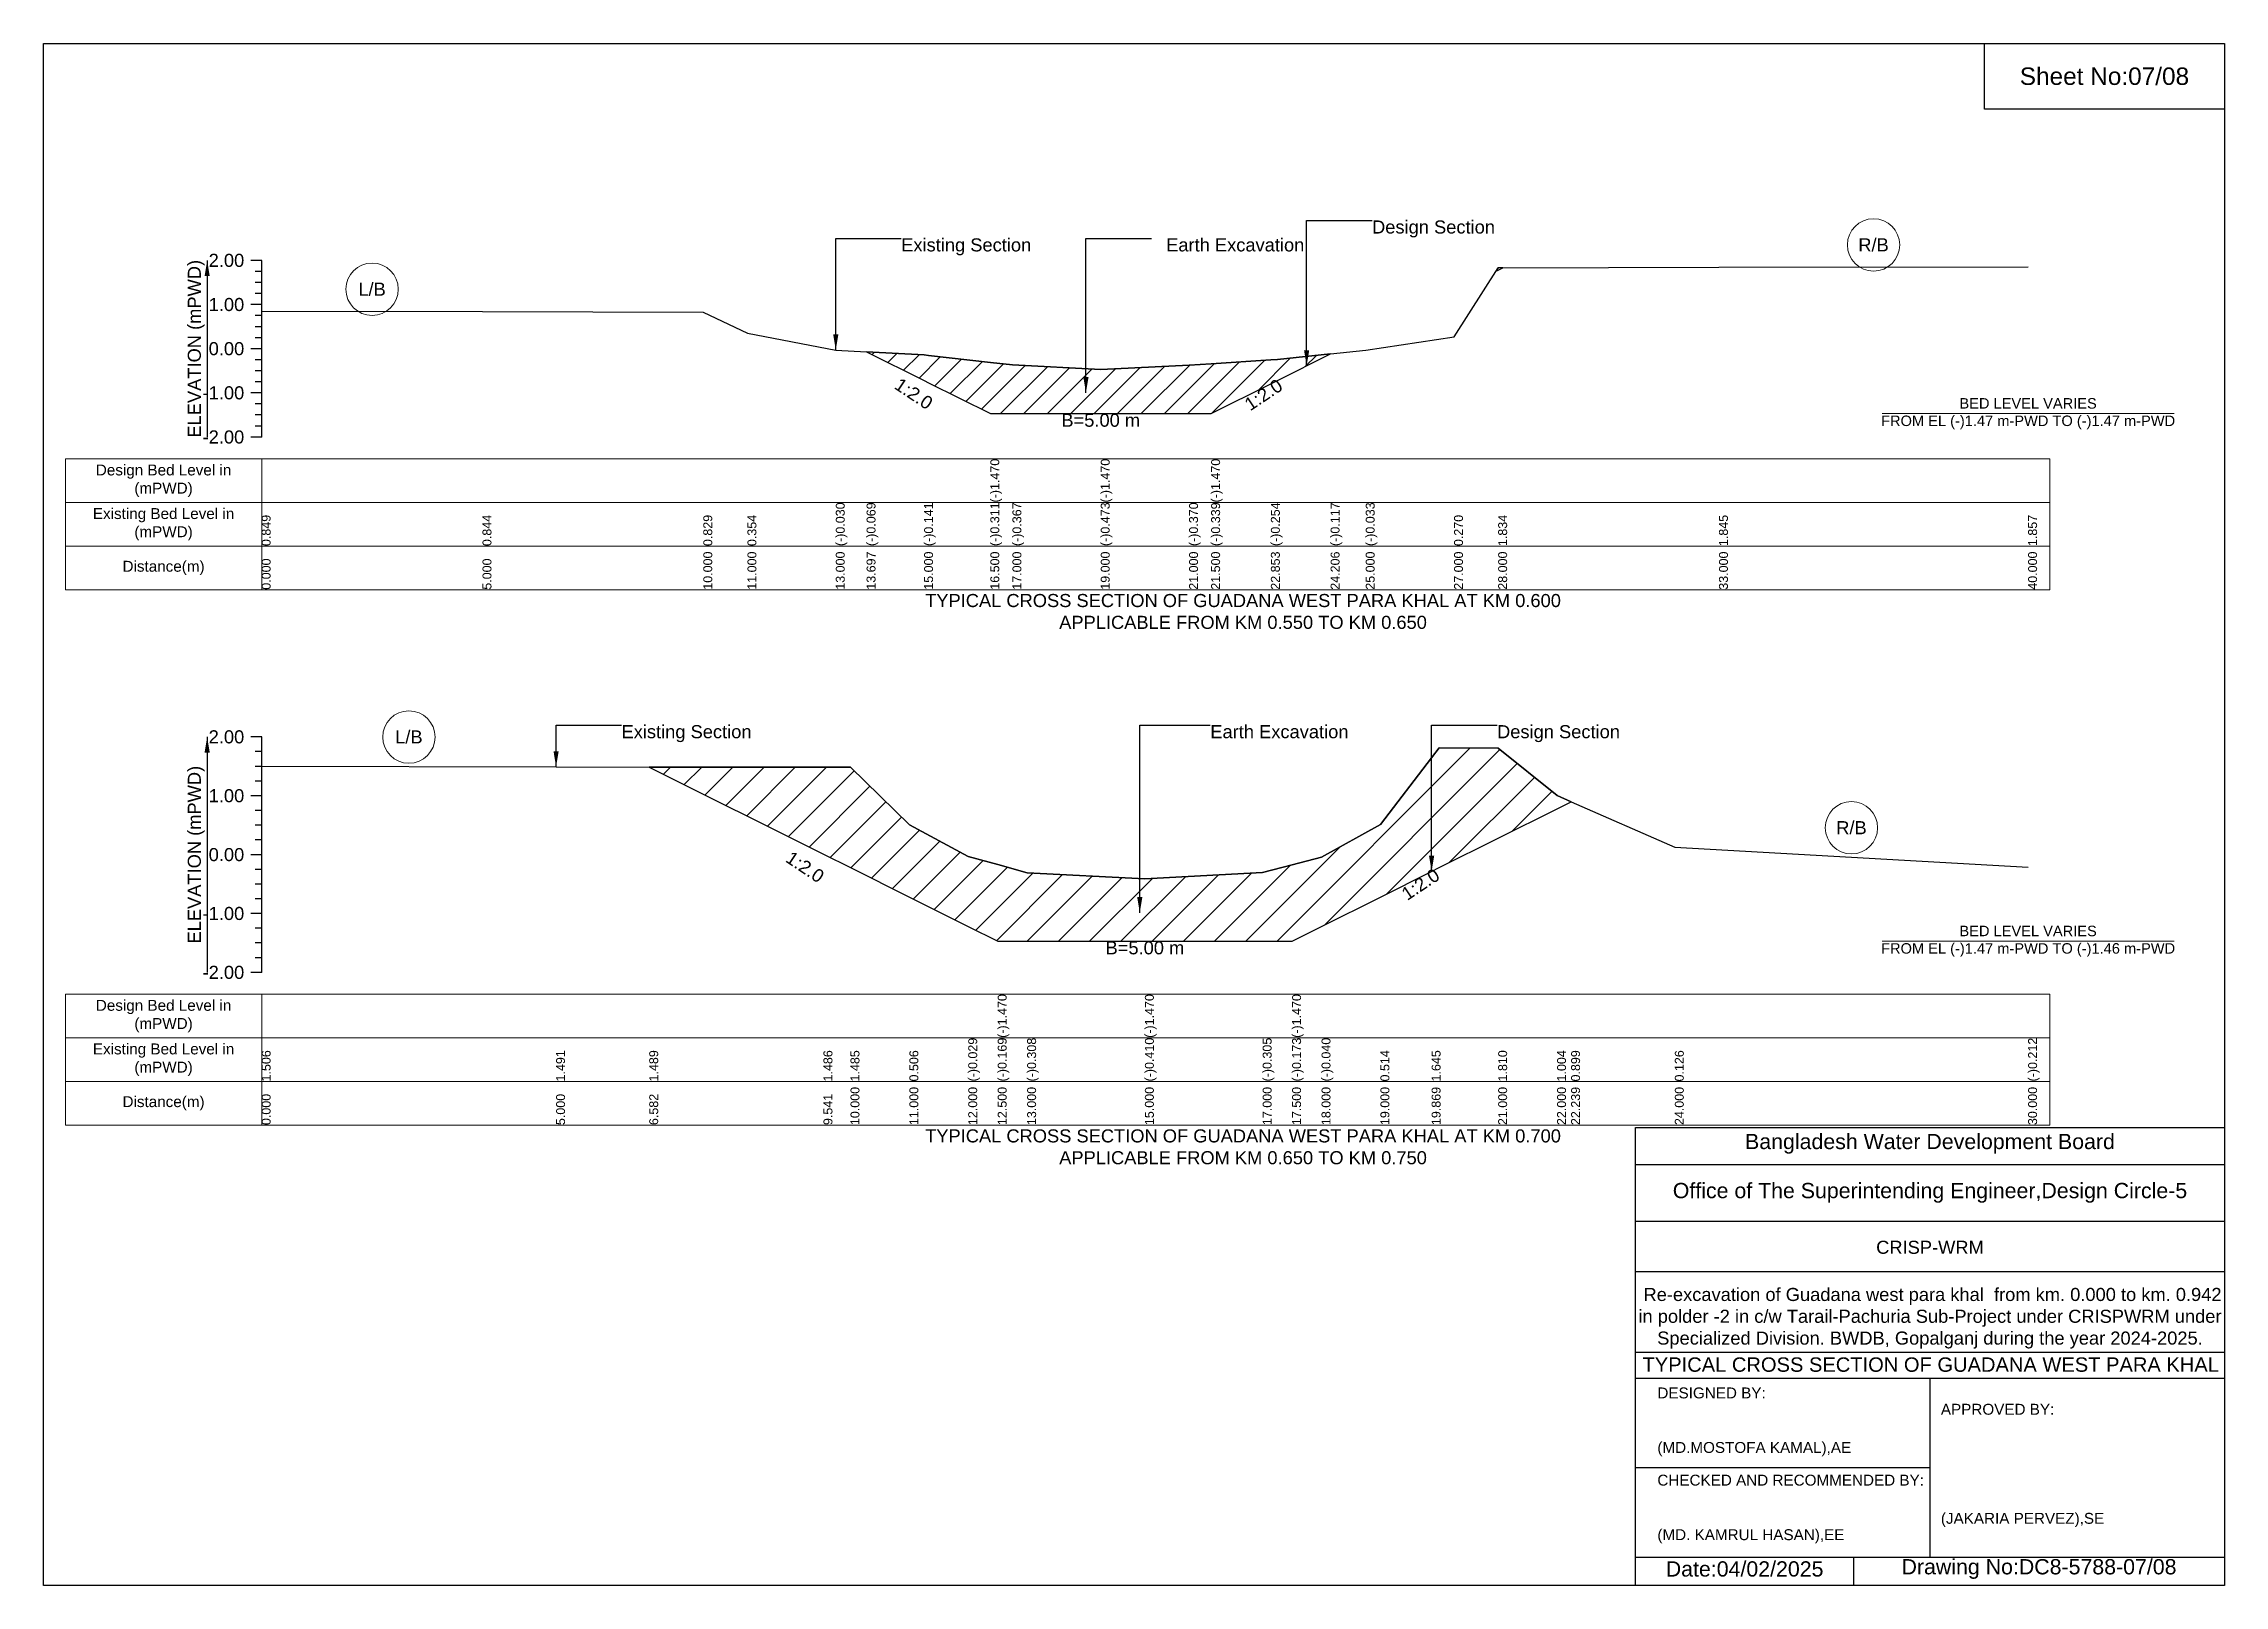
# Model space of a CAD drawing. Header units: inches. Extents: x 91000 to 188000, y -5656 to 0.
# Drawn here: x 160000 to 168000, y -5656 to 0 of the extents above; entities that cross this region are included whole.
import ezdxf

# ---------------------------------------------------------------- set-up
doc = ezdxf.new("R2010")
doc.units = ezdxf.units.IN
doc.header["$LTSCALE"] = 7
doc.header["$MEASUREMENT"] = 0
for name, color, linetype, lineweight in [('Cross section Data Border', 7, 'Continuous', 9), ('Cross Section Labels', 7, 'Continuous', 9), ('Existing_Bed_Level for Xsection', 7, 'Continuous', 25)]:
    doc.layers.add(name, color=color, linetype=linetype, lineweight=lineweight)
doc.styles.get("Standard").update_dxf_attribs({"font": 'arial.ttf'})
doc.dimstyles.get("Standard").update_dxf_attribs({"dimtxt": 0.18, "dimasz": 0.18, "dimexe": 0.18, "dimexo": 0.0625, "dimgap": 0.09, "dimtad": 0, "dimtih": 1, "dimtoh": 1, "dimdec": 4, "dimzin": 0, "dimdsep": 46, "dimtxsty": 'Standard', "dimcen": 0.09, "dimadec": 0, "dimazin": 0, "dimtfac": 1, "dimtdec": 4, "dimtofl": 0, "dimtmove": 0, "dimatfit": 3, "dimfxl": 1, "dimtolj": 1, "dimtzin": 0, "dimarcsym": 0})

msp = doc.modelspace()

# ---------------------------------------------------------------- texts
at = {"attachment_point": 5}
for s, insert, char_height in [('Sheet No:07/08', (167560, -120), 64), ('Bangladesh Water Development Board', (166920, -4036), 56), ('Office of The Superintending Engineer,Design Circle-5', (166920, -4216), 56)]:
    msp.add_mtext(s, dxfattribs=dict(at, insert=insert, char_height=char_height))
for s, insert, char_height, width, attachment_point in [('CRISP-WRM', (166920, -4416), 48, 2240, 5), (' Re-excavation of Guadana west para khal  from km. 0.000 to km. 0.942 in polder -2 in c/w Tarail-Pachuria Sub-Project under CRISPWRM under Specialized Division. BWDB, Gopalganj during the year 2024-2025.', (166920, -4676), 48, 2160, 5), ('TYPICAL CROSS SECTION OF GUADANA WEST PARA KHAL', (166922.7, -4846.4), 52.797, 2111.891, 5), ('DESIGNED BY:^J^J^J(MD.MOSTOFA KAMAL),AE', (165920, -5056), 40, 1120, 4), ('APPROVED BY:^J^J^J^J^J^J(JAKARIA PERVEZ),SE', (166960, -5216), 40, 1120, 4), ('CHECKED AND RECOMMENDED BY:^J^J^J(MD. KAMRUL HASAN),EE', (165920, -5376), 40, 1120, 4), ('Date:04/02/2025', (166240, -5596), 56, 1120, 5), ('Drawing No:DC8-5788-07/08', (167320, -5596), 56, 1760, 5)]:
    msp.add_mtext(s, dxfattribs=dict(insert=insert, char_height=char_height, width=width, attachment_point=attachment_point))
at = {"layer": 'Cross section Data Border', "char_height": 40, "width": 640, "attachment_point": 5}
for s, insert in [('Design Bed Level in (mPWD)', (160440, -1603.4)), ('Existing Bed Level in (mPWD)', (160440, -1763.4)), ('Distance(m)', (160440, -1923.4)), ('Design Bed Level in (mPWD)', (160440, -3567.4)), ('Existing Bed Level in (mPWD)', (160440, -3727.4)), ('Distance(m)', (160440, -3887.4))]:
    msp.add_mtext(s, dxfattribs=dict(at, insert=insert))
at = {"layer": 'Cross Section Labels'}
for s, insert, char_height, attachment_point in [('Existing Section', (163146, -714.4), 48, 1), ('Earth Excavation', (164118, -714.4), 48, 1), ('Design Section', (164873.3, -648.7), 48, 1), ('R/B', (166713, -738.5), 48, 5), ('L/B', (161205, -901.2), 48, 5), ('B=5.00 m', (163878, -1357.5), 48, 2), ('BED LEVEL VARIES ^JFROM EL (-)1.47 m-PWD TO (-)1.47 m-PWD', (167280, -1357.5), 38.4, 5), ('TYPICAL CROSS SECTION OF GUADANA WEST PARA KHAL AT KM 0.600^JAPPLICABLE FROM KM 0.550 TO KM 0.650', (164400, -2083.4), 48, 5), ('L/B', (161340, -2543.8), 48, 5), ('Existing Section', (162120, -2500.2), 48, 1), ('Earth Excavation', (164280, -2500.2), 48, 1), ('Design Section', (165331.8, -2500.2), 48, 1), ('R/B', (166632, -2876.7), 48, 5), ('BED LEVEL VARIES ^JFROM EL (-)1.47 m-PWD TO (-)1.46 m-PWD', (167280, -3293), 38.4, 5), ('B=5.00 m', (164040, -3293), 48, 2), ('TYPICAL CROSS SECTION OF GUADANA WEST PARA KHAL AT KM 0.700^JAPPLICABLE FROM KM 0.650 TO KM 0.750', (164400, -4047.4), 48, 5)]:
    msp.add_mtext(s, dxfattribs=dict(at, insert=insert, char_height=char_height, attachment_point=attachment_point))
at = {"layer": 'Cross Section Labels', "char_height": 48, "attachment_point": 2}
for insert, rotation in [((163205.5, -1264.3), 326.30993), ((164461.7, -1268.2), 33.69007), ((162806.8, -3000.4), 326.30993), ((165037.8, -3064.1), 33.69007)]:
    msp.add_mtext('1:2.0', dxfattribs=dict(at, insert=insert, rotation=rotation))
at = {"layer": 'Existing_Bed_Level for Xsection', "rotation": 90}
for s, insert, char_height, attachment_point in [('ELEVATION (mPWD)', (160560, -1119.4), 48, 5), ('(-)1.470', (163473, -1683.4), 32.8, 1), ('(-)1.470', (163878, -1683.4), 32.8, 1), ('(-)1.470', (164283, -1683.4), 32.8, 1), ('0.849', (160800, -1843.4), 32.8, 1), ('0.844', (161610, -1843.4), 32.8, 1), ('0.829', (162420, -1843.4), 32.8, 1), ('0.354', (162582, -1843.4), 32.8, 1), ('(-)0.030', (162906, -1843.4), 32.8, 1), ('(-)0.069', (163019, -1843.4), 32.8, 1), ('(-)0.141', (163230, -1843.4), 32.8, 1), ('(-)0.311', (163473, -1843.4), 32.8, 1), ('(-)0.367', (163554, -1843.4), 32.8, 1), ('(-)0.473', (163878, -1843.4), 32.8, 1), ('(-)0.370', (164202, -1843.4), 32.8, 1), ('(-)0.339', (164283, -1843.4), 32.8, 1), ('(-)0.254', (164502.2, -1843.4), 32.8, 1), ('(-)0.117', (164721.3, -1843.4), 32.8, 1), ('(-)0.033', (164850, -1843.4), 32.8, 1), ('0.270', (165174, -1843.4), 32.8, 1), ('1.834', (165336, -1843.4), 32.8, 1), ('1.845', (166146, -1843.4), 32.8, 1), ('1.857', (167280, -1843.4), 32.8, 1), ('0.000', (160800, -2003.4), 32.8, 1), ('5.000', (161610, -2003.4), 32.8, 1), ('10.000', (162420, -2003.4), 32.8, 1), ('11.000', (162582, -2003.4), 32.8, 1), ('13.000', (162906, -2003.4), 32.8, 1), ('13.697', (163019, -2003.4), 32.8, 1), ('15.000', (163230, -2003.4), 32.8, 1), ('16.500', (163473, -2003.4), 32.8, 1), ('17.000', (163554, -2003.4), 32.8, 1), ('19.000', (163878, -2003.4), 32.8, 1), ('21.000', (164202, -2003.4), 32.8, 1), ('21.500', (164283, -2003.4), 32.8, 1), ('22.853', (164502.2, -2003.4), 32.8, 1), ('24.206', (164721.3, -2003.4), 32.8, 1), ('25.000', (164850, -2003.4), 32.8, 1), ('27.000', (165174, -2003.4), 32.8, 1), ('28.000', (165336, -2003.4), 32.8, 1), ('33.000', (166146, -2003.4), 32.8, 1), ('40.000', (167280, -2003.4), 32.8, 1), ('ELEVATION (mPWD)', (160560, -2975.4), 48, 5), ('(-)1.470', (163500, -3647.4), 32.8, 1), ('(-)1.470', (164040, -3647.4), 32.8, 1), ('(-)1.470', (164580, -3647.4), 32.8, 1), ('(-)0.029', (163392, -3807.4), 32.8, 1), ('(-)0.169', (163500, -3807.4), 32.8, 1), ('(-)0.308', (163608, -3807.4), 32.8, 1), ('(-)0.410', (164040, -3807.4), 32.8, 1), ('(-)0.305', (164472, -3807.4), 32.8, 1), ('(-)0.173', (164580, -3807.4), 32.8, 1), ('(-)0.040', (164688, -3807.4), 32.8, 1), ('(-)0.212', (167280, -3807.4), 32.8, 1), ('1.506', (160800, -3807.4), 32.8, 1), ('1.491', (161880, -3807.4), 32.8, 1), ('1.489', (162221.7, -3807.4), 32.8, 1), ('1.486', (162860.8, -3807.4), 32.8, 1), ('1.485', (162960, -3807.4), 32.8, 1), ('0.506', (163176, -3807.4), 32.8, 1), ('0.514', (164904, -3807.4), 32.8, 1), ('1.645', (165091.8, -3807.4), 32.8, 1), ('1.810', (165336, -3807.4), 32.8, 1), ('1.004', (165552, -3807.4), 32.8, 1), ('0.899', (165603.5, -3807.4), 32.8, 1), ('0.126', (165984, -3807.4), 32.8, 1), ('10.000', (162960, -3967.4), 32.8, 1), ('11.000', (163176, -3967.4), 32.8, 1), ('12.000', (163392, -3967.4), 32.8, 1), ('12.500', (163500, -3967.4), 32.8, 1), ('13.000', (163608, -3967.4), 32.8, 1), ('15.000', (164040, -3967.4), 32.8, 1), ('17.000', (164472, -3967.4), 32.8, 1), ('17.500', (164580, -3967.4), 32.8, 1), ('18.000', (164688, -3967.4), 32.8, 1), ('19.000', (164904, -3967.4), 32.8, 1), ('19.869', (165091.8, -3967.4), 32.8, 1), ('21.000', (165336, -3967.4), 32.8, 1), ('22.000', (165552, -3967.4), 32.8, 1), ('22.239', (165603.5, -3967.4), 32.8, 1), ('24.000', (165984, -3967.4), 32.8, 1), ('30.000', (167280, -3967.4), 32.8, 1), ('0.000', (160800, -3967.4), 32.8, 1), ('5.000', (161880, -3967.4), 32.8, 1), ('6.582', (162221.7, -3967.4), 32.8, 1), ('9.541', (162860.8, -3967.4), 32.8, 1)]:
    msp.add_mtext(s, dxfattribs=dict(at, insert=insert, char_height=char_height, attachment_point=attachment_point))
at = {"layer": 'Existing_Bed_Level for Xsection', "char_height": 48, "attachment_point": 6}
for s, insert in [('2.00', (160736, -795.4)), ('1.00', (160736, -957.4)), ('0.00', (160736, -1119.4)), ('-1.00', (160736, -1281.4)), ('-2.00', (160736, -1443.4)), ('2.00', (160736, -2543.4)), ('1.00', (160736, -2759.4)), ('0.00', (160736, -2975.4)), ('-1.00', (160736, -3191.4)), ('-2.00', (160736, -3407.4))]:
    msp.add_mtext(s, dxfattribs=dict(at, insert=insert))

# ---------------------------------------------------------------- hatches: boundary and pattern name
at = {"layer": 'Existing_Bed_Level for Xsection'}
h = msp.add_hatch(dxfattribs=at)
h.set_pattern_fill('ANSI31', color=256, scale=486, style=0)
h.paths.add_polyline_path([(165327.8, -835.1), (165336, -831), (165353.6, -822.2), (165336, -822.3)])
h = msp.add_hatch(dxfattribs=at)
h.set_pattern_fill('ANSI31', color=256, scale=486, style=0)
h.paths.add_polyline_path([(163019, -1130.5), (163230, -1236), (163246, -1244), (163473, -1357.5), (163554, -1357.5), (163878, -1357.5), (164202, -1357.5), (164283, -1357.5), (164502.2, -1247.9), (164526, -1236), (164721.3, -1138.4), (164526, -1159.1), (164502.2, -1160.6), (164283, -1174.3), (164202, -1179.3), (163878, -1196), (163554, -1178.8), (163473, -1169.7), (163246, -1144), (163230, -1142.2)])
h = msp.add_hatch(dxfattribs=at)
h.set_pattern_fill('ANSI31', color=256, scale=648, style=0)
h.paths.add_polyline_path([(162221.7, -2653.8), (162860.8, -2973.4), (162960, -3023), (163176, -3131), (163392, -3239), (163500, -3293), (163608, -3293), (164040, -3293), (164472, -3293), (164580, -3293), (164688, -3239), (164904, -3131), (165091.8, -3037.1), (165120, -3023), (165336, -2915), (165552, -2807), (165603.5, -2781.2), (165552, -2758.6), (165336, -2584.5), (165120, -2583.4), (165091.8, -2620.1), (164904, -2864.4), (164688, -2984.1), (164580, -3012.7), (164472, -3041.3), (164040, -3064), (163608, -3042), (163500, -3011.8), (163392, -2981.7), (163176, -2866.1), (162960, -2654.7), (162860.8, -2654.6)])

# ---------------------------------------------------------------- linework, layer by layer
for points in [[(160000, 0), (168000, 0), (168000, -5656), (160000, -5656)], [(167120, 0), (168000, 0), (168000, -240), (167120, -240)]]:
    msp.add_lwpolyline(points, close=True)
for points in [[(165840, -5656), (165840, -3976), (168000, -3976)], [(165840, -4112), (168000, -4112)], [(165840, -4320), (168000, -4320)], [(165840, -4504), (168000, -4504)], [(165840, -4800), (168000, -4800)], [(165840, -4896), (168000, -4896)], [(166920, -4896), (166920, -5552)], [(165840, -5224), (166920, -5224)], [(165840, -5552), (168000, -5552)], [(166640, -5552), (166640, -5656)]]:
    msp.add_lwpolyline(points)
at = {"layer": 'Cross section Data Border'}
for points in [[(160080, -1523.4), (167360, -1523.4), (167360, -2003.4), (160080, -2003.4)], [(160080, -3487.4), (167360, -3487.4), (167360, -3967.4), (160080, -3967.4)]]:
    msp.add_lwpolyline(points, close=True, dxfattribs=at)
for points in [[(160800, -1523.4), (160800, -2003.4)], [(160080, -1683.4), (167360, -1683.4)], [(160080, -1843.4), (167360, -1843.4)], [(160800, -3487.4), (160800, -3967.4)], [(160080, -3647.4), (167360, -3647.4)], [(160080, -3807.4), (167360, -3807.4)]]:
    msp.add_lwpolyline(points, dxfattribs=at)
at = {"layer": 'Cross Section Labels'}
for points in [[(166744.2, -1357.5), (167815.8, -1357.5)], [(166744.2, -3293), (167815.8, -3293)]]:
    msp.add_lwpolyline(points, dxfattribs=at)
for centre in [(166713, -738.5), (161205, -901.2), (161340, -2543.8), (166632, -2876.7)]:
    msp.add_circle(centre, 96, dxfattribs=at)
at = {"layer": 'Existing_Bed_Level for Xsection'}
for points in [[(160800, -795.4), (160760, -795.4)], [(160800, -1443.4), (160800, -1281.4), (160800, -1119.4), (160800, -957.4), (160800, -795.4)], [(160800, -835.9), (160776, -835.9)], [(160800, -876.4), (160776, -876.4)], [(160800, -981.8), (161610, -982.6), (162420, -985.1), (162582, -1062), (162906, -1124.2), (163019, -1130.5), (163230, -1142.2), (163246, -1144), (163473, -1169.7), (163473, -1169.7), (163554, -1178.8), (163878, -1196), (163878, -1196), (164202, -1179.3), (164283, -1174.3), (164283, -1174.3), (164502.2, -1160.6), (164526, -1159.1), (164721.3, -1138.4), (164850, -1124.7), (165174, -1075.6), (165336, -822.3), (166146, -820.5), (167280, -818.5)], [(160800, -957.4), (160760, -957.4)], [(160800, -916.9), (160776, -916.9)], [(160800, -997.9), (160776, -997.9)], [(160800, -1038.4), (160776, -1038.4)], [(160800, -1119.4), (160760, -1119.4)], [(160800, -1078.9), (160776, -1078.9)], [(160800, -1159.9), (160776, -1159.9)], [(160800, -1200.4), (160776, -1200.4)], [(160800, -1240.9), (160776, -1240.9)], [(160800, -1281.4), (160760, -1281.4)], [(160800, -1321.9), (160776, -1321.9)], [(160800, -1362.4), (160776, -1362.4)], [(160800, -1402.9), (160776, -1402.9)], [(160800, -1443.4), (160760, -1443.4)], [(160800, -2543.4), (160760, -2543.4)], [(160800, -3407.4), (160800, -3191.4), (160800, -2975.4), (160800, -2759.4), (160800, -2543.4)], [(160800, -2597.4), (160776, -2597.4)], [(160800, -2650.1), (161880, -2653.4), (162221.7, -2653.8), (162860.8, -2654.6), (162960, -2654.7), (163176, -2866.1), (163392, -2981.7), (163500, -3011.8), (163500, -3011.8), (163608, -3042), (164040, -3064), (164040, -3064), (164472, -3041.3), (164580, -3012.7), (164580, -3012.7), (164688, -2984.1), (164904, -2864.4), (165091.8, -2620.1), (165120, -2583.4), (165336, -2584.5), (165552, -2758.6), (165603.5, -2781.2), (165984, -2948.2), (167280, -3021.2)], [(160800, -2651.4), (160776, -2651.4)], [(160800, -2705.4), (160776, -2705.4)], [(160800, -2759.4), (160760, -2759.4)], [(160800, -2813.4), (160776, -2813.4)], [(160800, -2867.4), (160776, -2867.4)], [(160800, -2921.4), (160776, -2921.4)], [(160800, -2975.4), (160760, -2975.4)], [(160800, -3029.4), (160776, -3029.4)], [(160800, -3083.4), (160776, -3083.4)], [(160800, -3191.4), (160760, -3191.4)], [(160800, -3137.4), (160776, -3137.4)], [(160800, -3245.4), (160776, -3245.4)], [(160800, -3299.4), (160776, -3299.4)], [(160800, -3353.4), (160776, -3353.4)], [(160800, -3407.4), (160760, -3407.4)]]:
    msp.add_lwpolyline(points, dxfattribs=at)
for points in [[(165327.8, -835.1), (165336, -831), (165353.6, -822.2), (165336, -822.3)], [(163019, -1130.5), (163230, -1236), (163246, -1244), (163473, -1357.5), (163473, -1357.5), (163554, -1357.5), (163878, -1357.5), (163878, -1357.5), (164202, -1357.5), (164283, -1357.5), (164283, -1357.5), (164502.2, -1247.9), (164526, -1236), (164721.3, -1138.4), (164721.3, -1138.4), (164721.3, -1138.4), (164526, -1159.1), (164502.2, -1160.6), (164283, -1174.3), (164283, -1174.3), (164202, -1179.3), (163878, -1196), (163878, -1196), (163554, -1178.8), (163473, -1169.7), (163473, -1169.7), (163246, -1144), (163230, -1142.2)], [(162221.7, -2653.8), (162860.8, -2973.4), (162960, -3023), (163176, -3131), (163392, -3239), (163500, -3293), (163500, -3293), (163608, -3293), (164040, -3293), (164040, -3293), (164472, -3293), (164580, -3293), (164580, -3293), (164688, -3239), (164904, -3131), (165091.8, -3037.1), (165120, -3023), (165336, -2915), (165552, -2807), (165603.5, -2781.2), (165603.5, -2781.2), (165603.5, -2781.2), (165552, -2758.6), (165336, -2584.5), (165120, -2583.4), (165091.8, -2620.1), (164904, -2864.4), (164688, -2984.1), (164580, -3012.7), (164580, -3012.7), (164472, -3041.3), (164040, -3064), (164040, -3064), (163608, -3042), (163500, -3011.8), (163500, -3011.8), (163392, -2981.7), (163176, -2866.1), (162960, -2654.7), (162860.8, -2654.6)]]:
    msp.add_lwpolyline(points, close=True, dxfattribs=at)

msp.set_redraw_order([(e.dxf.handle, doc.entitydb.next_handle()) for e in msp.query("TEXT MTEXT ATTDEF DIMENSION ARC_DIMENSION")])  # texts and dimensions are drawn at this point

# ---------------------------------------------------------------- leaders
at = {"layer": 'Cross Section Labels', "annotation_type": 0, "has_hookline": 1, "hookline_direction": 0}
for points, text_width in [([(162906, -1124.2), (162906, -714.4), (163145.9, -714.4)], 467.2), ([(163823.7, -1281), (163823.7, -714.4), (164063.6, -714.4)], 467.2), ([(164633.3, -1182.3), (164633.3, -648.7), (164873.2, -648.7)], 441.2), ([(161880, -2653.4), (161880, -2500.2), (162119.9, -2500.2)], 467.2), ([(164021.2, -3188.8), (164021.2, -2500.2), (164279.9, -2500.2)], 497), ([(165091.8, -3037.1), (165091.8, -2500.2), (165331.7, -2500.2)], 441.2)]:
    msp.add_leader(points, dimstyle='Standard', override={"dimasz": 57.6}, dxfattribs=dict(at, text_width=text_width))
at = {"layer": 'Existing_Bed_Level for Xsection'}
for points in [[(160600, -795.4), (160600, -1443.4)], [(160600, -2543.4), (160600, -3407.4)]]:
    msp.add_leader(points, dimstyle='Standard', override={"dimasz": 57.6}, dxfattribs=at)

doc.saveas('drawing.dxf')
